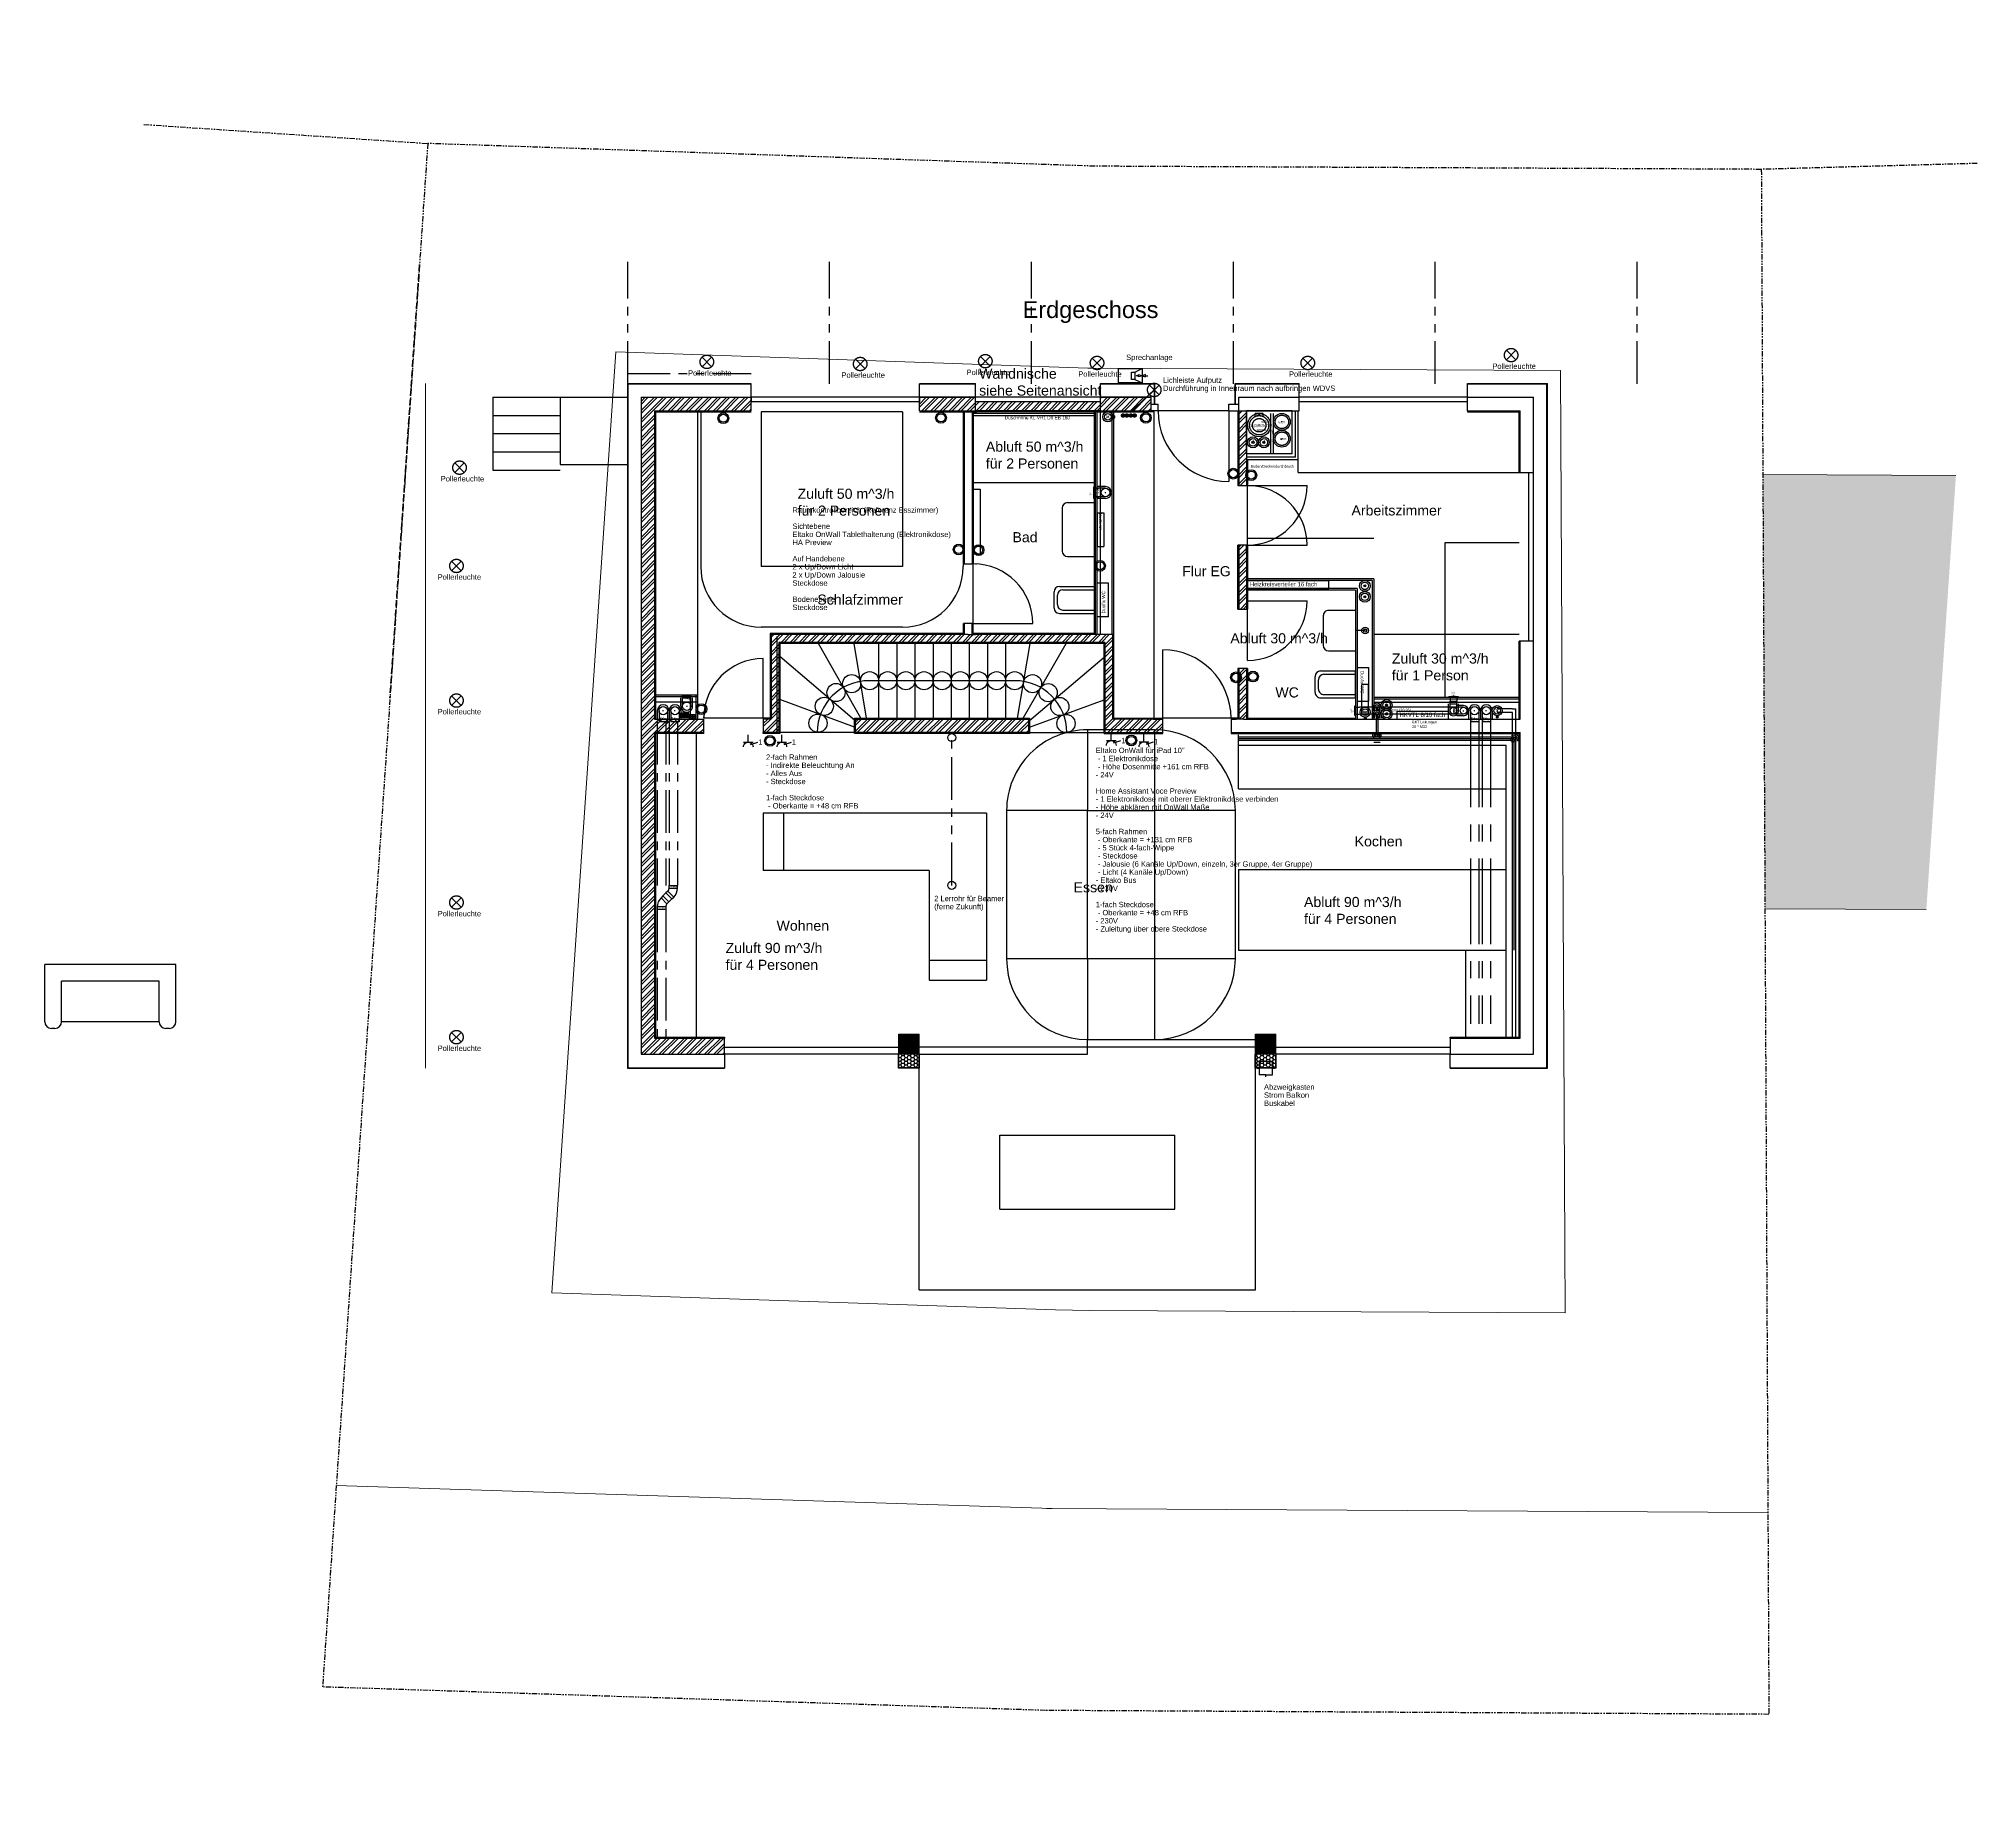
# Model space of a CAD drawing. Extents: x -4429 to 7335, y -4096 to 7109.
# Drawn here: x -921 to 1960, y -1122 to 1483 of the extents above; entities that cross this region are included whole.
import ezdxf

# ---------------------------------------------------------------- set-up
doc = ezdxf.new("R2010")
doc.units = 0
doc.header["$LTSCALE"] = 2
for name, pattern in [('_Grundgrenze_', [9, 4, -1, 1, -1, 1, -1]), ('CENTER', [50.8, 31.75, -6.35, 6.35, -6.35]), ('CENTERX2', [101.6, 63.5, -12.7, 12.7, -12.7]), ('PHANTOM', [63.5, 31.75, -6.35, 6.35, -6.35, 6.35, -6.35]), ('Verdeckt', [7.14375, 4.7625, -2.38125])]:
    doc.linetypes.add(name, pattern=pattern)
doc.layers.get('0').update_dxf_attribs({"lineweight": 25})
for name, color, linetype, lineweight, plot in [('A-DETL', 3, 'Continuous', 18, False), ('A-DETL-GENF', 92, 'Continuous', 9, False), ('Information ... Verkehrsweg', 2, 'Continuous', 25, False), ('TGA ... Montageraum', 2, 'Continuous', 25, False)]:
    doc.layers.add(name, color=color, linetype=linetype, lineweight=lineweight, plot=plot)
for name, color, linetype, lineweight in [('Hilfslinien', 7, 'Continuous', 25), ('Information', 7, 'Continuous', 25), ('Information ... Bauteil-Längen ... Innenwandlänge', 2, 'Continuous', 25), ('Information ... Dimensionen', 7, 'Continuous', 25), ('Information ... Fragen', 1, 'Continuous', 25), ('Konstruktionslinien', 4, 'Continuous', 25), ('Möbilierung ... Möbel ... Küche', 30, 'Continuous', 25), ('Rohbau ... Fassdendämmung', 6, 'Continuous', 25), ('Rohbau ... Holhwand ... Hohlwand-Dämmung', 6, 'Continuous', 25), ('TGA ... Dämmung', 6, 'Continuous', 25), ('TGA ... Elektroinstallation', 30, 'PHANTOM', 25), ('TGA ... Elektroinstallation ... Beschreibung', 30, 'Continuous', 25), ('TGA ... Elektroinstallation ... Geräte', 30, 'Continuous', 25), ('TGA ... Elektroinstallation ... Kabel', 30, 'Continuous', 25), ('TGA ... Frischwasser', 5, 'Continuous', 25), ('TGA ... Frischwasser ... Frischwasser kalt', 5, 'Continuous', 25), ('TGA ... Heizung', 7, 'Continuous', 25), ('TGA ... Heizung ... Betonkernaktivierung', 7, 'Continuous', 25), ('TGA ... KWL ... Abluft', 1, 'CENTERX2', 25), ('TGA ... Sanitärobjekte', 4, 'Continuous', 25)]:
    doc.layers.add(name, color=color, linetype=linetype, lineweight=lineweight)
for name, color, linetype, lineweight, true_color in [('Information ... Raumbezeichnung', 20, 'Continuous', 25, 0xff5500), ('Möbilierung ... Möbel', 16, 'Continuous', 25, 0x800000), ('Möbilierung ... Türen', 16, 'Continuous', 25, 0x800000), ('Rohbau ... Außenputz', 200, 'Continuous', 25, 0xaa00ff), ('Rohbau ... Beton', 96, 'Continuous', 25, 0x008000), ('Rohbau ... Durchbrüche', 6, 'Continuous', 25, 0xf12bff), ('Rohbau ... Fenster', 151, 'Continuous', 25, 0x41c3ff), ('Rohbau ... Holhwand', 136, 'Continuous', 25, 0x008080), ('Rohbau ... Innenputz', 216, 'Continuous', 25, 0x800080), ('Rohbau ... Mauerwerk', 12, 'Continuous', 25, 0xc40000), ('Rohbau ... Treppe', 56, 'Continuous', 25, 0x808000), ('TGA ... Abwasser', 206, 'Continuous', 25, 0x55007f), ('TGA ... KWL', 160, 'Continuous', 25, 0x0055ff), ('TGA ... KWL ... Zuluft', 160, 'CENTER', 25, 0x0055ff)]:
    doc.layers.add(name, color=color, linetype=linetype, lineweight=lineweight, true_color=true_color)
doc.styles.add('textstyle3', font='')
doc.styles.get('textstyle3').set_extended_font_data('Liberation Sans')

# ---------------------------------------------------------------- blocks, each defined once
blk = doc.blocks.new('WC-Schüssel')
for p, q in [((-60, -12), (-60, 12)), ((-55, -7), (-55, 7)), ((-52, 20), (0, 20)), ((-47, 15), (0, 15)), ((0, -20), (0, 20)), ((-52, -20), (0, -20)), ((-47, -15), (0, -15))]:
    blk.add_line(p, q)
for centre, start, end in [((-52, 12), 90, 180), ((-47, 7), 90, 180), ((-52, -12), 180, 270), ((-47, -7), 180, 270)]:
    blk.add_arc(centre, 8, start, end)
blk = doc.blocks.new('Waschbecken 60x48')
for p, q in [((40, 30), (0, 30)), ((0, -30), (0, 30)), ((48, -22), (48, 22)), ((0, -30), (40, -30))]:
    blk.add_line(p, q)
for centre, start, end in [((40, 22), 0, 90), ((40, -22), 270, 0)]:
    blk.add_arc(centre, 8, start, end)
blk = doc.blocks.new('Doppelbett')
at = {"layer": 'Information ... Verkehrsweg'}
for p, q in [((-195, 0), (-195, -230)), ((195, 0), (195, -230)), ((105, -320), (-105, -320))]:
    blk.add_line(p, q, dxfattribs=at)
for centre, start, end in [((-105, -230), 180, 270), ((105, -230), 270, 0)]:
    blk.add_arc(centre, 90, start, end, dxfattribs=at)
at = {"layer": 'Möbilierung ... Möbel'}
for p, q in [((-105, 0), (-105, -230)), ((105, 0), (-105, 0)), ((105, 0), (105, -230)), ((105, -230), (-105, -230))]:
    blk.add_line(p, q, dxfattribs=at)
blk = doc.blocks.new('Tisch')
at = {"layer": 'Information ... Verkehrsweg'}
for p, q in [((0, 220), (0, 340)), ((100, 340), (0, 340)), ((100, 220), (100, 340)), ((-120, 220), (0, 220)), ((-120, 220), (-120, 0)), ((100, 220), (220, 220)), ((220, 0), (220, 220)), ((-120, 0), (0, 0)), ((0, -120), (0, 0)), ((100, 0), (220, 0)), ((100, -120), (100, 0)), ((0, -120), (100, -120))]:
    blk.add_line(p, q, dxfattribs=at)
for centre, start, end in [((0, 220), 90, 180), ((100, 220), 0, 90), ((0, 0), 180, 270), ((100, 0), 270, 0)]:
    blk.add_arc(centre, 120, start, end, dxfattribs=at)
at = {"layer": 'Möbilierung ... Möbel'}
for p, q in [((0, 220), (100, 220)), ((0, 0), (0, 220)), ((100, 220), (100, 0)), ((100, 0), (0, 0))]:
    blk.add_line(p, q, dxfattribs=at)
blk = doc.blocks.new('Grundstücksgrenzen')
at = {"layer": 'A-DETL-GENF', "transparency": 33554687}
blk.add_hatch(color=1, dxfattribs=at).paths.add_polyline_path([(2059.7, 1299), (2299, 1314.2), (2299, 1960.4), (2012.7, 1942.3), (2016.2, 1893.7)], flags=0)
at = {"layer": 'A-DETL', "linetype": '_Grundgrenze_', "lineweight": 25}
for p, q in [((2299, 2425.2), (1979.6, 2394.6)), ((1979.6, 2394.6), (991.1, 2331.9)), ((1979.6, 2394.6), (2146.9, 105.6)), ((991.1, 2331.9), (0, 2298.2)), ((-422.7, 2297.7), (0, 2298.2)), ((0, 2298.2), (0, 0)), ((2146.9, 105.6), (1074.2, 38.3)), ((1074.2, 38.3), (0, 0))]:
    blk.add_line(p, q, dxfattribs=at)
at = {"layer": 'A-DETL', "linetype": 'Verdeckt', "lineweight": 35}
blk.add_line((0, 2118.2), (0, 1472.7), dxfattribs=at)
at = {"layer": 'A-DETL'}
for p, q in [((1702.1, 2076.4), (1010.1, 2032.5)), ((1702.1, 2076.4), (1804.1, 680)), ((1001.3, 2032), (300, 2008.2)), ((1001.3, 2032), (1010.1, 2032.5)), ((300, 2008.2), (300, 607.4)), ((1804.1, 680), (1098.7, 635.3)), ((1048.7, 632.8), (1098.7, 635.3)), ((1048.7, 632.8), (300, 607.4)), ((2125, 404.8), (1055.4, 337.7)), ((1063.5, 338.1), (0, 300.2))]:
    blk.add_line(p, q, dxfattribs=at)
at = {"layer": 'A-DETL', "lineweight": 5}
for p, q in [((2299, 1960.4), (2012.7, 1942.3)), ((2059.7, 1299), (2299, 1314.2))]:
    blk.add_line(p, q, dxfattribs=at)
blk = doc.blocks.new('Wendeltreppe final')
at = {"layer": 'Rohbau ... Treppe'}
for p, q in [((-12.1, 21.5), (-74.8, 132.5)), ((-3.5, 21.5), (-21.8, 132.5)), ((14.4, 132.5), (14.4, 21.5)), ((41.3, 132.5), (41.3, 21.5)), ((68.3, 132.5), (68.3, 21.5)), ((95.2, 132.5), (95.2, 21.5)), ((122.2, 132.5), (122.2, 21.5)), ((149.1, 132.5), (149.1, 21.5)), ((176.1, 132.5), (176.1, 21.5)), ((203, 132.5), (203, 21.5)), ((220.7, 21.5), (239.6, 132.5)), ((229.3, 21.5), (292.8, 132.5)), ((-21.5, 18.4), (-132.5, 113.1)), ((238.5, 18.1), (349.5, 111.8)), ((217, 77), (0, 77)), ((-21.5, 8), (-132.5, 49.3)), ((238.5, 7.9), (349.5, 48.4)), ((-21.5, 0), (-132.5, 0)), ((238.5, 0), (349.5, 0))]:
    blk.add_line(p, q, dxfattribs=at)
for centre in [(0.9, 77), (27.9, 77), (54.8, 77), (81.8, 77), (108.7, 77), (135.7, 77), (162.6, 77), (189.6, 77), (216.5, 77), (-48.9, 59.4), (-25.6, 72.6), (243, 72.5), (266.3, 59.2), (-66.4, 39), (283.6, 38.6), (-75.7, 13.9), (292.8, 13.4)]:
    blk.add_circle(centre, 13.5, dxfattribs=at)
for centre, start, end in [((0, 0), 90, 180), ((217, 0), 0, 90)]:
    blk.add_arc(centre, 77, start, end, dxfattribs=at)
blk = doc.blocks.new('Schmutzwasser DN100')
at = {"layer": 'Konstruktionslinien'}
for p, q in [((-0.5, 0), (0.5, 0)), ((0, -0.5), (0, 0.5))]:
    blk.add_line(p, q, dxfattribs=at)
at = {"layer": 'TGA ... Abwasser'}
blk.add_circle((0, 0), 5, dxfattribs=at)
at = {"layer": 'TGA ... Montageraum'}
for p, q in [((1.4, 10.3), (-1.4, 10.3)), ((-1.4, 8.5), (-1.4, 10.3)), ((1.4, 8.5), (-1.4, 8.5)), ((-0.5, 7.5), (-0.5, 8.5)), ((0.5, 8.5), (-0.5, 8.5)), ((0.5, 7.5), (-0.5, 7.5)), ((0.5, 7.5), (0.5, 8.5)), ((1.4, 8.5), (1.4, 10.3))]:
    blk.add_line(p, q, dxfattribs=at)
blk.add_circle((0, 0), 7.5, dxfattribs=at)
at = {"layer": 'TGA ... Abwasser', "insert": (-2.3, 2.4), "char_height": 5, "attachment_point": 1, "style": 'textstyle3'}
blk.add_mtext('\\H2;SW\\P100', dxfattribs=at)
blk = doc.blocks.new('KWL-Fortluft')
at = {"layer": 'Konstruktionslinien'}
for p, q in [((-0.5, 17.5), (0.5, 17.5)), ((0, 18), (0, 17))]:
    blk.add_line(p, q, dxfattribs=at)
at = {"layer": 'TGA ... KWL ... Abluft'}
for p, q in [((-0.8, 2.5), (-6, 4.3)), ((-6, 4.3), (-6, 0)), ((-6, 0), (6, 0)), ((-0.8, 2.5), (0.8, 2.5)), ((0.8, 2.5), (6, 4.3)), ((6, 4.3), (6, 0))]:
    blk.add_line(p, q, dxfattribs=at)
for radius in [14.3, 10]:
    blk.add_circle((0, 17.5), radius, dxfattribs=at)
at = {"layer": 'TGA ... Montageraum'}
blk.add_circle((0, 17.5), 17.3, dxfattribs=at)
at = {"layer": 'TGA ... KWL ... Abluft', "insert": (-14, 27), "char_height": 7.5, "attachment_point": 1, "style": 'textstyle3'}
blk.add_mtext('\\H4;Fortluft\\PDN200/286\\PEPP', dxfattribs=at)
blk = doc.blocks.new('Duofix WC Element')
at = {"layer": 'TGA ... Sanitärobjekte'}
for p, q in [((-25, 17), (25, 17)), ((-25, 0), (-25, 17)), ((-25, 0), (25, 0)), ((25, 0), (25, 17))]:
    blk.add_line(p, q, dxfattribs=at)
at = {"layer": 'TGA ... Sanitärobjekte', "insert": (-20, 10), "char_height": 7.5, "attachment_point": 1, "style": 'textstyle3'}
blk.add_mtext('\\H5;Duofix WC', dxfattribs=at)
blk = doc.blocks.new('Tür-88.5')
at = {"layer": 'Möbilierung ... Türen'}
for p, q in [((10, 0), (98.5, 0)), ((10, 0), (10, -88.5)), ((98.5, 0), (98.5, -88.5))]:
    blk.add_line(p, q, dxfattribs=at)
for centre, start, end in [((10, 0), 270, 0), ((98.5, 0), 180, 270)]:
    blk.add_arc(centre, 88.5, start, end, dxfattribs=at)
at = {"layer": 'Rohbau ... Innenputz'}
for p, q in [((0, 14.5), (10, 14.5)), ((0, 0), (10, 0)), ((10, 13), (10, 14.5)), ((10, 0), (10, 1.5)), ((108.5, 14.5), (98.5, 14.5)), ((98.5, 14.5), (98.5, 13)), ((98.5, 1.5), (98.5, 0)), ((108.5, 0), (98.5, 0))]:
    blk.add_line(p, q, dxfattribs=at)
at = {"layer": 'Rohbau ... Mauerwerk'}
for p, q in [((0, 13), (10, 13)), ((0, 1.5), (10, 1.5)), ((10, 1.5), (10, 13)), ((98.5, 13), (98.5, 1.5)), ((108.5, 13), (98.5, 13)), ((108.5, 1.5), (98.5, 1.5))]:
    blk.add_line(p, q, dxfattribs=at)
blk = doc.blocks.new('Duofix Waschtisch Element')
at = {"layer": 'TGA ... Sanitärobjekte'}
for p, q in [((-25, 10), (25, 10)), ((-25, 0), (-25, 10)), ((-25, 0), (25, 0)), ((25, 0), (25, 10))]:
    blk.add_line(p, q, dxfattribs=at)
at = {"layer": 'TGA ... Sanitärobjekte', "insert": (-24, 7), "char_height": 7.5, "attachment_point": 1, "style": 'textstyle3'}
blk.add_mtext('\\H4;Duofix WT', dxfattribs=at)
blk = doc.blocks.new('Waschbecken 80x48')
for p, q in [((-48, 72), (-48, 8)), ((-40, 80), (0, 80)), ((0, 0), (0, 80)), ((-40, 0), (0, 0))]:
    blk.add_line(p, q)
for centre, start, end in [((-40, 72), 90, 180), ((-40, 8), 180, 270)]:
    blk.add_arc(centre, 8, start, end)
blk = doc.blocks.new('Heizung - Verteiler 16 fach')
at = {"layer": 'TGA ... Heizung'}
for p, q in [((0, 12), (121, 12)), ((0, 0), (0, 12)), ((0, 0), (121, 0)), ((121, 0), (121, 12))]:
    blk.add_line(p, q, dxfattribs=at)
at = {"layer": 'TGA ... Heizung', "insert": (3.2, 9.6), "char_height": 12, "attachment_point": 1, "style": 'textstyle3'}
blk.add_mtext('\\H6.4;Heizkreisverteiler 16 fach', dxfattribs=at)
blk = doc.blocks.new('KWL-Tellerventil 100')
at = {"layer": 'TGA ... KWL'}
for p, q in [((-1, 0), (-1, 14)), ((-1, 14), (0, 14)), ((-1, 0), (0, 0)), ((0, 14), (0, 12)), ((0, 12), (6, 12)), ((0, 2), (0, 12)), ((0, 2), (6, 2)), ((0, 0), (0, 2))]:
    blk.add_line(p, q, dxfattribs=at)
blk.add_arc((8.7, 7), 10, 150, 210, dxfattribs=at)
at = {"layer": 'TGA ... KWL', "insert": (-8.4, 8.8), "char_height": 1, "attachment_point": 1, "style": 'textstyle3'}
blk.add_mtext('KWL\\PDurchlass\\PDN100', dxfattribs=at)
blk = doc.blocks.new('KWL-Bogen-90-125-Projektion')
at = {"layer": 'Konstruktionslinien'}
for p, q in [((16, 6.25), (17, 6.25)), ((16.5, 5.75), (16.5, 6.75))]:
    blk.add_line(p, q, dxfattribs=at)
at = {"layer": 'TGA ... KWL'}
for p, q in [((0, 0), (0, 12.5)), ((4, 12.5), (0, 12.5)), ((4, 0), (0, 0)), ((4, 0), (4, 12.5)), ((16.5, 12.5), (4, 12.5)), ((16.5, 0), (4, 0))]:
    blk.add_line(p, q, dxfattribs=at)
blk.add_circle((16.5, 6.25), 6.25, dxfattribs=at)
at = {"layer": 'TGA ... Montageraum'}
for p, q in [((16.5, 15), (4, 15)), ((16.5, -2.5), (4, -2.5))]:
    blk.add_line(p, q, dxfattribs=at)
blk.add_arc((16.5, 6.25), 8.75, 270, 90, dxfattribs=at)
at = {"layer": 'TGA ... KWL', "insert": (2, 11), "char_height": 2, "attachment_point": 1, "style": 'textstyle3'}
blk.add_mtext('KWL\\P125\\P90%%d', dxfattribs=at)
blk = doc.blocks.new('EL-Kabelleiter-3-fach')
at = {"layer": 'TGA ... Elektroinstallation'}
for p, q in [((0, 2), (0, 9)), ((2, 9), (0, 9)), ((2, 2), (0, 2)), ((0, 0), (2, 0)), ((1, 7.25), (1, 9)), ((2, 2), (2, 9))]:
    blk.add_line(p, q, dxfattribs=at)
for centre in [(1, 6.5), (1, 5), (1, 3.5)]:
    blk.add_circle(centre, 0.75, dxfattribs=at)
blk = doc.blocks.new('Frischwasser-Bogen 90 Projektion')
at = {"layer": 'Konstruktionslinien'}
for p in [(0, 6.2), (4.9, 6.2)]:
    blk.add_line(p, (2.3, 6.2), dxfattribs=at)
at = {"layer": 'TGA ... Dämmung'}
for p, q in [((0, 10), (4.9, 10)), ((0, 2.5), (4.9, 2.5))]:
    blk.add_line(p, q, dxfattribs=at)
blk.add_arc((4.9, 6.2), 3.75, 270, 90, dxfattribs=at)
at = {"layer": 'TGA ... Frischwasser'}
for p, q in [((0, 5), (0, 7.5)), ((2.3, 7.5), (0, 7.5)), ((2.3, 5), (0, 5)), ((2.3, 7.5), (4.9, 7.5)), ((2.3, 5), (2.3, 7.5)), ((2.3, 5), (4.9, 5))]:
    blk.add_line(p, q, dxfattribs=at)
blk.add_circle((4.9, 6.2), 1.25, dxfattribs=at)
at = {"layer": 'TGA ... Montageraum'}
for p, q in [((0, 12.5), (4.9, 12.5)), ((0, 0), (4.9, 0))]:
    blk.add_line(p, q, dxfattribs=at)
blk.add_arc((4.9, 6.2), 6.25, 270, 90, dxfattribs=at)
at = {"layer": 'TGA ... Frischwasser', "insert": (6.5, 6.9), "char_height": 2, "attachment_point": 1, "style": 'textstyle3'}
blk.add_mtext('\\H0.6;FW\\P90%%d', dxfattribs=at)
blk = doc.blocks.new('KWL-Bogen-90-100-Projektion')
at = {"layer": 'Konstruktionslinien'}
for p, q in [((13.5, 5), (14.5, 5)), ((14, 4.5), (14, 5.5))]:
    blk.add_line(p, q, dxfattribs=at)
at = {"layer": 'TGA ... KWL'}
for p, q in [((0, 0), (0, 10)), ((4, 10), (0, 10)), ((4, 0), (0, 0)), ((4, 0), (4, 10)), ((14, 10), (4, 10)), ((14, 0), (4, 0))]:
    blk.add_line(p, q, dxfattribs=at)
blk.add_circle((14, 5), 5, dxfattribs=at)
at = {"layer": 'TGA ... Montageraum'}
for p, q in [((14, 12.5), (4, 12.5)), ((14, -2.5), (4, -2.5))]:
    blk.add_line(p, q, dxfattribs=at)
blk.add_arc((14, 5), 7.5, 270, 90, dxfattribs=at)
at = {"layer": 'TGA ... KWL', "insert": (1, 7), "char_height": 1, "attachment_point": 1, "style": 'textstyle3'}
blk.add_mtext('KWL\\P100\\P90%%d', dxfattribs=at)
blk = doc.blocks.new('Frischwasser-T-Stück')
at = {"layer": 'TGA ... Dämmung'}
for p, q in [((-2.6, 9.4), (-2.6, 0)), ((2.4, 8.5), (6.1, 8.5)), ((2.4, 1), (6.1, 1)), ((4.8, 0), (4.8, 3.5)), ((4.8, 6), (4.8, 9.4))]:
    blk.add_line(p, q, dxfattribs=at)
at = {"layer": 'TGA ... Frischwasser'}
for p, q in [((-0.1, 9.4), (2.4, 9.4)), ((-0.1, 9.4), (-0.1, 0)), ((-0.1, 0), (2.4, 0)), ((2.4, 6), (2.4, 9.4)), ((2.4, 6), (6.1, 6)), ((2.4, 0), (2.4, 3.5)), ((2.4, 3.5), (6.1, 3.5)), ((6.1, 3.5), (6.1, 6))]:
    blk.add_line(p, q, dxfattribs=at)
at = {"layer": 'TGA ... Montageraum'}
for p, q in [((-5.2, 9.4), (-5.2, 0)), ((2.4, 11), (6.1, 11)), ((7.3, 0), (7.3, 3.5)), ((7.3, 6), (7.3, 9.4)), ((2.4, -1.5), (6.1, -1.5))]:
    blk.add_line(p, q, dxfattribs=at)
blk = doc.blocks.new('Frischwasser-Bogen 90')
at = {"layer": 'TGA ... Dämmung'}
for p, q in [((-2.5, 0), (-2.5, 2.5)), ((3.7, 8.8), (6.2, 8.8)), ((3.7, 1.3), (6.2, 1.3)), ((5, 0), (5, 2.5))]:
    blk.add_line(p, q, dxfattribs=at)
blk.add_arc((3.8, 2.5), 6.29, 90.7558, 180.7558, dxfattribs=at)
at = {"layer": 'TGA ... Frischwasser'}
for p, q in [((0, 0), (0, 2.5)), ((0, 2.5), (2.5, 2.5)), ((0, 0), (2.5, 0)), ((2.5, 0), (2.5, 2.5)), ((3.7, 6.3), (6.2, 6.3)), ((3.7, 3.8), (3.7, 6.3)), ((3.7, 3.8), (6.2, 3.8)), ((6.2, 6.3), (6.2, 3.8))]:
    blk.add_line(p, q, dxfattribs=at)
for radius, start, end in [(3.79, 90.7558, 180.7558), (1.3, 91.9981, 181.9981)]:
    blk.add_arc((3.8, 2.5), radius, start, end, dxfattribs=at)
at = {"layer": 'TGA ... Montageraum'}
for p, q in [((-5, 0), (-5, 2.5)), ((3.7, 11.3), (6.2, 11.3)), ((7.5, 0), (7.5, 2.5)), ((3.7, -1.2), (6.2, -1.2))]:
    blk.add_line(p, q, dxfattribs=at)
blk.add_arc((3.8, 2.5), 8.79, 90.7558, 180.7558, dxfattribs=at)
blk = doc.blocks.new('KWL-Bogen-45-125')
at = {"layer": 'TGA ... KWL'}
for p, q in [((12.5, 4), (0, 4)), ((0, 4), (0, 0)), ((12.5, 0), (0, 0)), ((8.3, 20.1), (5.5, 17.3)), ((14.3, 8.4), (5.5, 17.3)), ((17.2, 11.2), (8.3, 20.1)), ((12.5, 4), (12.5, 0)), ((14.3, 8.4), (17.2, 11.2))]:
    blk.add_line(p, q, dxfattribs=at)
for radius in [18.8, 6.25]:
    blk.add_arc((18.8, 4), radius, 135, 180, dxfattribs=at)
at = {"layer": 'TGA ... KWL', "insert": (1.7, 3), "char_height": 2, "attachment_point": 1, "style": 'textstyle3'}
blk.add_mtext('DN125', dxfattribs=at)
blk = doc.blocks.new('KWL-Tellerventil 125')
at = {"layer": 'TGA ... KWL'}
for p, q in [((-1, 0), (-1, 17.5)), ((-1, 17.5), (0, 17.5)), ((-1, 0), (0, 0)), ((0, 17.5), (0, 15)), ((0, 15), (6, 15)), ((0, 2.5), (0, 15)), ((0, 2.5), (6, 2.5)), ((0, 0), (0, 2.5))]:
    blk.add_line(p, q, dxfattribs=at)
blk.add_ellipse((8.7, 8.8), major_axis=(0, 12.5), ratio=0.8, start_param=1.047198, end_param=2.094395, dxfattribs=at)
at = {"layer": 'TGA ... KWL', "insert": (-8.4, 8.8), "char_height": 1, "attachment_point": 1, "style": 'textstyle3'}
blk.add_mtext('KWL\\PDurchlass\\PDN100', dxfattribs=at)
blk = doc.blocks.new('Heizung - Verteiler 10 fach')
at = {"layer": 'TGA ... Heizung'}
for p, q in [((0, 12), (76, 12)), ((0, 0), (0, 12)), ((0, 0), (76, 0)), ((76, 0), (76, 12))]:
    blk.add_line(p, q, dxfattribs=at)
at = {"layer": 'TGA ... Heizung', "insert": (3.2, 9.6), "char_height": 12, "attachment_point": 1, "style": 'textstyle3'}
blk.add_mtext('\\H6.4;HKVTL 8/10 fach', dxfattribs=at)
blk = doc.blocks.new('Heizung - Rücklauf')
at = {"layer": 'Konstruktionslinien'}
for p, q in [((-0.5, 0), (0.5, 0)), ((0, -0.5), (0, 0.5))]:
    blk.add_line(p, q, dxfattribs=at)
at = {"layer": 'TGA ... Dämmung'}
blk.add_circle((0, 0), 5.6, dxfattribs=at)
at = {"layer": 'TGA ... Heizung'}
blk.add_circle((0, 0), 1.6, dxfattribs=at)
at = {"layer": 'TGA ... Montageraum'}
blk.add_circle((0, 0), 8.1, dxfattribs=at)
at = {"layer": 'TGA ... Heizung', "insert": (-0.4, 3.2), "char_height": 2, "attachment_point": 1, "style": 'textstyle3'}
blk.add_mtext('\\H1.067;RL', dxfattribs=at)
blk = doc.blocks.new('Heizung - Vorlauf')
at = {"layer": 'Konstruktionslinien'}
for p, q in [((-0.5, 0), (0.5, 0)), ((0, -0.5), (0, 0.5))]:
    blk.add_line(p, q, dxfattribs=at)
at = {"layer": 'TGA ... Dämmung'}
blk.add_circle((0, 0), 5.6, dxfattribs=at)
at = {"layer": 'TGA ... Heizung'}
blk.add_circle((0, 0), 1.6, dxfattribs=at)
at = {"layer": 'TGA ... Montageraum'}
blk.add_circle((0, 0), 8.1, dxfattribs=at)
at = {"layer": 'TGA ... Heizung', "insert": (-0.4, 3.2), "char_height": 2, "attachment_point": 1, "style": 'textstyle3'}
blk.add_mtext('\\H1.06667;VL', dxfattribs=at)
blk = doc.blocks.new('KWL-Abluft 200')
at = {"layer": 'Konstruktionslinien'}
for p, q in [((-0.5, 0), (0.5, 0)), ((0, 0.5), (0, -0.5))]:
    blk.add_line(p, q, dxfattribs=at)
at = {"layer": 'TGA ... KWL ... Abluft'}
blk.add_circle((0, 0), 10, dxfattribs=at)
at = {"layer": 'TGA ... Montageraum'}
blk.add_circle((0, 0), 12.5, dxfattribs=at)
at = {"layer": 'TGA ... KWL ... Abluft', "insert": (-4.7, 2), "char_height": 5, "attachment_point": 1, "style": 'textstyle3'}
blk.add_mtext('\\H3;A200', dxfattribs=at)
blk = doc.blocks.new('KWL-Zuluft-200')
at = {"layer": 'Konstruktionslinien'}
for p, q in [((-0.5, 0), (0.5, 0)), ((0, -0.5), (0, 0.5))]:
    blk.add_line(p, q, dxfattribs=at)
at = {"layer": 'TGA ... KWL ... Zuluft'}
blk.add_circle((0, 0), 10, dxfattribs=at)
at = {"layer": 'TGA ... Montageraum'}
blk.add_circle((0, 0), 12.5, dxfattribs=at)
at = {"layer": 'TGA ... KWL ... Zuluft', "insert": (-3, 1), "char_height": 5, "attachment_point": 1, "style": 'textstyle3'}
blk.add_mtext('\\H3;Z200', dxfattribs=at)
blk = doc.blocks.new('Schmutzwasser DN50')
at = {"layer": 'TGA ... Abwasser'}
blk.add_circle((0, 0), 2.5, dxfattribs=at)
at = {"layer": 'TGA ... Montageraum'}
blk.add_circle((0, 0), 5, dxfattribs=at)
at = {"layer": 'TGA ... Abwasser', "insert": (-1.5, 1.9), "char_height": 5, "attachment_point": 1, "style": 'textstyle3'}
blk.add_mtext('\\H1.5;SW\\P50', dxfattribs=at)
blk = doc.blocks.new('Sofa 3er')
at = {"layer": 'Möbilierung ... Möbel'}
for p, q in [((10, 95), (15, 95)), ((180, 95), (185, 95)), ((0, 85), (0, 0)), ((25, 85), (25, 25)), ((25, 85), (170, 85)), ((170, 85), (170, 25)), ((195, 85), (195, 0)), ((0, 0), (195, 0)), ((25, 25), (170, 25))]:
    blk.add_line(p, q, dxfattribs=at)
for centre, start, end in [((10, 85), 90, 180), ((15, 85), 0, 90), ((180, 85), 90, 180), ((185, 85), 0, 90)]:
    blk.add_arc(centre, 10, start, end, dxfattribs=at)
blk = doc.blocks.new('EL-Taster')
at = {"layer": 'TGA ... Elektroinstallation ... Geräte'}
for radius in [8, 6]:
    blk.add_circle((0, 0), radius, dxfattribs=at)
blk = doc.blocks.new('EL-Steckdose-1fach')
at = {"layer": 'TGA ... Elektroinstallation ... Geräte', "flags": 128}
blk.add_lwpolyline([(3.5, -21.4, -1.015053), (17.7, -21.4)], format="xyb", dxfattribs=at)
for points in [[(3.5, -14.2), (17.7, -14.2)], [(10.6, -14.2), (10.6, -3.5)], [(14.2, -17.7), (24.8, -14.2)]]:
    blk.add_lwpolyline(points, dxfattribs=at)
at = {"layer": 'TGA ... Elektroinstallation ... Geräte', "insert": (25.5, -10.1), "char_height": 8, "attachment_point": 1, "line_spacing_factor": 0.903614, "style": 'textstyle3'}
blk.add_mtext('1', dxfattribs=at)
blk = doc.blocks.new('EL-Licht')
at = {"layer": 'TGA ... Elektroinstallation'}
for p, q in [((7.1, -7.1), (-7.1, 7.1)), ((-7.1, -7.1), (7.1, 7.1))]:
    blk.add_line(p, q, dxfattribs=at)
blk.add_circle((0, 0), 10, dxfattribs=at)
blk = doc.blocks.new('EL-Sprechanlage')
at = {"layer": 'TGA ... Elektroinstallation ... Geräte'}
for p, q in [((0, 21.3), (35.2, 21.3)), ((0, 0), (0, 21.3)), ((35.2, 0), (0, 0)), ((19.4, 15.9), (24.6, 15.9)), ((19.4, 5.3), (19.4, 15.9)), ((24.6, 5.3), (19.4, 5.3)), ((24.6, 15.9), (24.6, 5.3)), ((35.2, 21.3), (35.2, 0))]:
    blk.add_line(p, q, dxfattribs=at)
at = {"layer": 'TGA ... Elektroinstallation ... Geräte', "flags": 128}
for points in [[(24.6, 15.9), (35.2, 21.3)], [(24.6, 5.3), (35.2, 0)], [(29.9, 10.6), (26.4, 10.6)], [(29.9, 12.4), (35.2, 10.6), (29.9, 8.9), (29.9, 12.4)], [(40.5, 12.4), (35.2, 10.6), (40.5, 8.9), (40.5, 12.4)], [(40.5, 10.6), (44, 10.6)]]:
    blk.add_lwpolyline(points, dxfattribs=at)
blk = doc.blocks.new('EL-Abzweigdose')
at = {"layer": 'TGA ... Elektroinstallation ... Geräte'}
for p, q in [((-13, 0), (-10, 0)), ((0, 10), (-10, 10)), ((-10, 10), (-10, -10)), ((0, 10), (10, 10)), ((10, -10), (10, 10)), ((10, 0), (13, 0)), ((0, -10), (-10, -10)), ((0, -10), (10, -10)), ((0, -13), (0, -10))]:
    blk.add_line(p, q, dxfattribs=at)
blk = doc.blocks.new('EL-Licht-Poller')
at = {"layer": 'TGA ... Elektroinstallation ... Geräte'}
blk.add_blockref('EL-Licht', (0, 0), dxfattribs=at)
at = {"layer": 'TGA ... Elektroinstallation ... Beschreibung', "insert": (-27.9, -12.5), "char_height": 8, "attachment_point": 1, "line_spacing_factor": 0.903614, "style": 'textstyle3'}
blk.add_mtext('Pollerleuchte', dxfattribs=at)

msp = doc.modelspace()

# ---------------------------------------------------------------- hatches: boundary and pattern name
at = {"layer": 'Rohbau ... Beton', "transparency": 33554687}
for points in [[(387.5, -25.5), (387.5, 4.5), (357.5, 4.5), (357.5, -25.5)], [(917.5, -25.5), (917.5, 4.5), (887.5, 4.5), (887.5, -25.5)]]:
    msp.add_hatch(color=256, dxfattribs=at).paths.add_polyline_path(points, flags=0)
at = {"layer": 'Rohbau ... Fassdendämmung', "transparency": 33554687}
h = msp.add_hatch(dxfattribs=at)
h.set_pattern_fill('HONEY', color=256, style=0, pattern_type=0)
h.paths.add_polyline_path([(387.5, -45.5), (387.5, -25.5), (357.5, -25.5), (357.5, -45.5)], flags=0)
h = msp.add_hatch(dxfattribs=at)
h.set_pattern_fill('HONEY', color=256, style=0, pattern_type=0)
h.paths.add_polyline_path([(917.5, -25.5), (887.5, -25.5), (887.5, -45.5), (917.5, -45.5)], flags=0)
at = {"layer": 'Rohbau ... Mauerwerk', "transparency": 33554687}
h = msp.add_hatch(dxfattribs=at)
h.set_pattern_fill('ANSI32', color=256, style=0, pattern_type=0)
h.paths.add_polyline_path([(-25.5, -25.5), (98.5, -25.5), (98.5, -1.5), (-5.5, -1.5), (-5.5, 452.5), (67.5, 452.5), (67.5, 472.5), (-5.5, 472.5), (-5.5, 930.5), (138, 930.5), (138, 950.5), (-25.5, 950.5)], flags=0)
h = msp.add_hatch(dxfattribs=at)
h.set_pattern_fill('ANSI32', color=256, style=0, pattern_type=0)
h.paths.add_polyline_path([(388, 930.5), (388, 950.5), (471.5, 950.5), (471.5, 930.5), (460, 930.5)], flags=0)
h = msp.add_hatch(dxfattribs=at)
h.set_pattern_fill('ANSI32', color=256, style=0, pattern_type=0)
h.paths.add_polyline_path([(657, 930.5), (471.5, 930.5), (471.5, 943.6), (657, 943.6)], flags=0)
h = msp.add_hatch(dxfattribs=at)
h.set_pattern_fill('ANSI32', color=256, style=0, pattern_type=0)
h.paths.add_polyline_path([(657, 930.5), (657, 950.5), (732.5, 950.5), (732.5, 930.5)], flags=0)
h = msp.add_hatch(dxfattribs=at)
h.set_pattern_fill('ANSI32', color=256, style=0, pattern_type=0)
h.paths.add_polyline_path([(874, 930.5), (862.5, 930.5), (862.5, 819.5), (874, 819.5)], flags=0)
h = msp.add_hatch(dxfattribs=at)
h.set_pattern_fill('ANSI32', color=256, style=0, pattern_type=0)
h.paths.add_polyline_path([(862.5, 636), (874, 636), (874, 731), (862.5, 731)], flags=0)
h = msp.add_hatch(dxfattribs=at)
h.set_pattern_fill('ANSI32', color=256, style=0, pattern_type=0)
h.paths.add_polyline_path([(749.5, 452.5), (749.5, 472.5), (735.5, 472.5), (675.5, 472.5), (675.5, 598), (471.5, 598), (460, 598), (167.5, 598), (167.5, 472.5), (156, 472.5), (156, 452.5), (179, 452.5), (179, 586.5), (664, 586.5), (664, 452.5), (675.5, 452.5)], flags=0)
h = msp.add_hatch(dxfattribs=at)
h.set_pattern_fill('ANSI32', color=256, style=0, pattern_type=0)
h.paths.add_polyline_path([(874, 547.5), (862.5, 547.5), (862.5, 472.5), (874, 472.5)], flags=0)
h = msp.add_hatch(dxfattribs=at)
h.set_pattern_fill('ANSI32', color=256, style=0, pattern_type=0)
h.paths.add_polyline_path([(550, 472.5), (550, 452.5), (293, 452.5), (293, 472.5)], flags=0)

# ---------------------------------------------------------------- linework, layer by layer
at = {"layer": 'A-DETL'}
msp.add_line((-346, 971), (-346, -46), dxfattribs=at)
at = {"layer": 'Information ... Bauteil-Längen ... Innenwandlänge'}
msp.add_line((176.2, 595), (176.2, 450.5), dxfattribs=at)
at = {"layer": 'Information ... Dimensionen'}
msp.add_line((-4, 497.5), (-4, 807.5), dxfattribs=at)
at = {"layer": 'Möbilierung ... Möbel'}
for p, q in [((58, 929), (58, 508)), ((737, 929), (728.5, 929)), ((737, 474), (737, 929)), ((950.8, 839), (950.8, 857.5)), ((950.8, 839), (1279, 839)), ((468, 814), (478, 814)), ((478, 814), (478, 718)), ((1063, 741), (875.5, 741)), ((1169, 505), (1169, 735)), ((1169, 735), (1279, 735)), ((468, 718), (478, 718)), ((56, 451), (56, 0)), ((487.5, 332.5), (156, 332.5)), ((156, 332.5), (156, 247.5)), ((186, 332.5), (186, 247.5)), ((487.5, 332.5), (487.5, 84.5)), ((402.5, 247.5), (156, 247.5)), ((402.5, 247.5), (402.5, 84.5)), ((1200, 0), (1200, 129)), ((402.5, 114.5), (487.5, 114.5)), ((402.5, 84.5), (487.5, 84.5)), ((507.5, -255.5), (507.5, -145.5)), ((507.5, -145.5), (767.5, -145.5)), ((767.5, -255.5), (767.5, -145.5)), ((507.5, -255.5), (767.5, -255.5))]:
    msp.add_line(p, q, dxfattribs=at)
at = {"layer": 'Möbilierung ... Möbel ... Küche'}
for p, q in [((862, 369), (862, 434)), ((862, 369), (1260, 369)), ((862, 249), (1260, 249)), ((862, 249), (862, 129)), ((862, 129), (1260, 129))]:
    msp.add_line(p, q, dxfattribs=at)
at = {"layer": 'Möbilierung ... Türen'}
for p, q in [((732.5, 940.5), (742.5, 940.5)), ((742.5, 930.5), (732.5, 930.5)), ((742.5, 930.5), (742.5, 940.5)), ((847.5, 930.5), (742.5, 930.5)), ((847.5, 930.5), (847.5, 940.5)), ((847.5, 940.5), (862.5, 940.5)), ((847.5, 930.5), (862.5, 930.5)), ((847.5, 930.5), (847.5, 825.5)), ((468, 614.5), (468, 703)), ((875.5, 559.7), (875.5, 648.2)), ((875.5, 648.2), (964, 648.2)), ((468, 614.5), (556.5, 614.5)), ((156, 474), (156, 562.5)), ((749.5, 474), (749.5, 575.5)), ((156, 474), (67.5, 474)), ((851, 474), (749.5, 474))]:
    msp.add_line(p, q, dxfattribs=at)
for centre, radius, start, end in [((847.5, 930.5), 105, 180, 270), ((468, 614.5), 88.5, 0, 90), ((875.5, 648.2), 88.5, 270, 0), ((156, 474), 88.5, 90, 180), ((749.5, 474), 101.5, 0, 90)]:
    msp.add_arc(centre, radius, start, end, dxfattribs=at)
at = {"layer": 'Rohbau ... Außenputz'}
for p, q in [((-46, 971), (138, 971)), ((-46, 971), (-46, -46)), ((388, 971), (471.5, 971)), ((471.5, 970.5), (471.5, 971)), ((657, 971), (738, 971)), ((657, 970.5), (657, 971)), ((738, 940.5), (738, 971)), ((857, 971), (952.2, 971)), ((857, 940.5), (857, 971)), ((952.2, 970.5), (952.2, 971)), ((1202.2, 971), (1321, 971)), ((1202.2, 970.5), (1202.2, 971)), ((1321, -46), (1321, 971)), ((357, -46), (357, -25.5)), ((388, -46), (388, -25.5)), ((887, -46), (887, -25.5)), ((918, -46), (918, -25.5)), ((-46, -46), (98.5, -46)), ((98.5, -45.5), (98.5, -46)), ((388, -46), (357, -46)), ((918, -46), (887, -46)), ((1176.5, -46), (1176.5, -45.5)), ((1176.5, -46), (1321, -46))]:
    msp.add_line(p, q, dxfattribs=at)
at = {"layer": 'Rohbau ... Beton'}
for p, q in [((-146, 950.5), (-146, 850.5)), ((-146, 950.5), (-46, 950.5)), ((-146, 850.5), (-46, 850.5)), ((357.5, 4.5), (387.5, 4.5)), ((357.5, -25.5), (357.5, 4.5)), ((387.5, -25.5), (387.5, 4.5)), ((887.5, 4.5), (917.5, 4.5)), ((887.5, -25.5), (887.5, 4.5)), ((917.5, -25.5), (917.5, 4.5)), ((387.5, -25.5), (357.5, -25.5)), ((387.5, -375.5), (387.5, -25.5)), ((917.5, -25.5), (887.5, -25.5)), ((887.5, -375.5), (887.5, -46)), ((387.5, -375.5), (887.5, -375.5))]:
    msp.add_line(p, q, dxfattribs=at)
at = {"layer": 'Rohbau ... Durchbrüche'}
for p, q in [((874, 866.5), (874, 930.5)), ((942, 930.5), (874, 930.5)), ((942, 866.5), (942, 930.5)), ((941.7, 866.5), (875.5, 866.5))]:
    msp.add_line(p, q, dxfattribs=at)
at = {"layer": 'Rohbau ... Fassdendämmung'}
for p, q in [((-45.5, 970.5), (-45.5, -45.5)), ((-45.5, 970.5), (138, 970.5)), ((138, 950.5), (138, 970.5)), ((388, 970.5), (471.5, 970.5)), ((388, 950.5), (388, 970.5)), ((471.5, 950.5), (471.5, 970.5)), ((657, 970.5), (737.5, 970.5)), ((657, 950.5), (657, 970.5)), ((733.5, 970.5), (733.5, 970.5)), ((737.5, 940.5), (737.5, 970.5)), ((857, 950.5), (857, 970.5)), ((857.5, 970.5), (952.2, 970.5)), ((857.5, 940.5), (857.5, 970.5)), ((952.2, 950.5), (952.2, 970.5)), ((1202.2, 970.5), (1320.5, 970.5)), ((1202.2, 950.5), (1202.2, 970.5)), ((1320.5, -45.5), (1320.5, 970.5)), ((-25.5, 950.5), (138, 950.5)), ((-25.5, 950.5), (-25.5, -25.5)), ((471.5, 950.5), (388, 950.5)), ((732.5, 950.5), (657, 950.5)), ((1300.5, 838.2), (1300.5, 950.5)), ((1300.5, -25.5), (1300.5, 838.2)), ((-25.5, -25.5), (98.5, -25.5)), ((98.5, -25.5), (98.5, -45.5)), ((357.5, -45.5), (357.5, -25.5)), ((387.5, -25.5), (357.5, -25.5)), ((387.5, -45.5), (387.5, -25.5)), ((887.5, -45.5), (887.5, -25.5)), ((917.5, -25.5), (887.5, -25.5)), ((917.5, -45.5), (917.5, -25.5)), ((1176.5, -45.5), (1176.5, -25.5)), ((1176.5, -25.5), (1300.5, -25.5)), ((-45.5, -45.5), (98.5, -45.5)), ((387.5, -45.5), (357.5, -45.5)), ((917.5, -45.5), (887.5, -45.5)), ((1176.5, -45.5), (1320.5, -45.5))]:
    msp.add_line(p, q, dxfattribs=at)
at = {"layer": 'Rohbau ... Fenster'}
for p, q in [((138, 950.5), (138, 943.6)), ((388, 950.5), (138, 950.5)), ((388, 943.6), (138, 943.6)), ((388, 950.5), (388, 943.6)), ((657, 950.5), (471.5, 950.5)), ((657, 943.6), (471.5, 943.6)), ((1202.2, 950.5), (952.2, 950.5)), ((1202.2, 943.6), (952.2, 943.6)), ((1293.6, 588.2), (1293.6, 838.2)), ((1300.5, 588.2), (1300.5, 838.2)), ((357.5, -15.5), (98.5, -15.5)), ((357.5, -25.5), (98.5, -25.5)), ((387.5, -14.5), (637.5, -14.5)), ((387.5, -25.5), (637.5, -25.5)), ((637.5, -3.5), (887.5, -3.5)), ((637.5, -25.5), (637.5, -3.5)), ((637.5, -14.5), (887.5, -14.5)), ((1176.5, -15.5), (917.5, -15.5)), ((1176.5, -25.5), (917.5, -25.5))]:
    msp.add_line(p, q, dxfattribs=at)
at = {"layer": 'Rohbau ... Holhwand'}
for p, q in [((649.5, 598), (649.5, 929)), ((652, 598), (652, 929)), ((674.5, 598), (674.5, 929)), ((677, 598), (677, 929)), ((946.8, 861.5), (946.8, 929)), ((950.8, 857.5), (950.8, 929)), ((946.8, 861.5), (874, 861.5)), ((950.8, 857.5), (874, 857.5)), ((1063, 681), (875.5, 681)), ((1060.5, 678.5), (875.5, 678.5)), ((1038.5, 666.5), (875.5, 666.5)), ((1036, 664), (875.5, 664)), ((1036, 664), (1036, 472.5)), ((1038.5, 666.5), (1038.5, 472.5)), ((1060.5, 678.5), (1060.5, 472.5)), ((1063, 681), (1063, 472.5)), ((58, 508), (-4, 508)), ((55.5, 508), (55.5, 472.5)), ((58, 508), (58, 472.5)), ((1063, 505), (1279, 505)), ((862, 434), (862, 449)), ((862, 434), (1260, 434)), ((1260, 0), (1260, 434))]:
    msp.add_line(p, q, dxfattribs=at)
at = {"layer": 'Rohbau ... Holhwand ... Hohlwand-Dämmung'}
for p, q in [((657, 598), (657, 929)), ((941.7, 866.5), (874, 866.5)), ((58, 505.5), (-4, 505.5)), ((58, 497.5), (-4, 497.5)), ((47.5, 508), (47.5, 472.5)), ((1063, 502.5), (1279, 502.5)), ((1063, 497.5), (1279, 497.5))]:
    msp.add_line(p, q, dxfattribs=at)
at = {"layer": 'Rohbau ... Innenputz'}
for p, q in [((-4, 929), (-4, 472.5)), ((-4, 929), (138, 929)), ((388, 929), (458.5, 929)), ((453.5, 929), (453.5, 703)), ((458.5, 929), (473, 929)), ((468, 929), (468, 703)), ((653, 929), (473, 929)), ((648, 599.5), (648, 929)), ((653, 929), (728.5, 929)), ((861, 930.5), (861, 819.5)), ((1202.2, 930.5), (1202.2, 929)), ((1202.2, 929), (1279, 929)), ((1279, 838.2), (1279, 929)), ((875.5, 857.5), (875.5, 819.5)), ((1280.5, 838.2), (1279, 838.2)), ((861, 819.5), (862.5, 819.5)), ((874, 819.5), (875.5, 819.5)), ((862.5, 731), (861, 731)), ((861, 636), (861, 731)), ((875.5, 731), (874, 731)), ((875.5, 731), (875.5, 636)), ((453.5, 703), (455, 703)), ((471.5, 703), (473, 703)), ((861, 636), (862.5, 636)), ((874, 636), (875.5, 636)), ((455, 614.5), (453.5, 614.5)), ((453.5, 599.5), (453.5, 614.5)), ((468, 614.5), (466.5, 614.5)), ((468, 599.5), (468, 614.5)), ((166, 599.5), (166, 474)), ((453.5, 599.5), (166, 599.5)), ((180.5, 585), (180.5, 451)), ((662.5, 585), (180.5, 585)), ((648, 599.5), (468, 599.5)), ((662.5, 451), (662.5, 585)), ((675.5, 598), (677, 598)), ((677, 474), (677, 598)), ((1279, 472.5), (1279, 588.2)), ((1280.5, 588.2), (1279, 588.2)), ((861, 547.5), (861, 474)), ((862.5, 547.5), (861, 547.5)), ((875.5, 547.5), (874, 547.5)), ((875.5, 547.5), (875.5, 474)), ((67.5, 474.5), (67.5, 476)), ((166, 474), (156, 474)), ((156, 474), (156, 472.5)), ((291.5, 474), (551.5, 474)), ((291.5, 451), (291.5, 474)), ((551.5, 474), (551.5, 451)), ((677, 474), (749.5, 474)), ((749.5, 472.5), (749.5, 474)), ((861, 474), (851, 474)), ((851, 474), (851, 472.5)), ((875.5, 474), (1036, 474)), ((67.5, 451), (-4, 451)), ((-4, 451), (-4, 0)), ((67.5, 451), (67.5, 452.5)), ((156, 451), (156, 452.5)), ((180.5, 451), (156, 451)), ((551.5, 451), (291.5, 451)), ((662.5, 451), (749.5, 451)), ((749.5, 451), (749.5, 452.5)), ((851, 452.5), (851, 451)), ((851, 451), (1279, 451)), ((1279, 0), (1279, 451)), ((-4, 0), (98.5, 0)), ((98.5, 0), (98.5, -1.5)), ((1176.5, 0), (1279, 0)), ((1176.5, -1.5), (1176.5, 0))]:
    msp.add_line(p, q, dxfattribs=at)
at = {"layer": 'Rohbau ... Mauerwerk'}
for p, q in [((-25.5, 950.5), (-25.5, -25.5)), ((-25.5, 950.5), (138, 950.5)), ((-5.5, 930.5), (-5.5, 472.5)), ((-5.5, 930.5), (138, 930.5)), ((138, 930.5), (138, 950.5)), ((388, 950.5), (471.5, 950.5)), ((388, 930.5), (388, 950.5)), ((388, 930.5), (460, 930.5)), ((455, 703), (455, 929)), ((460, 930.5), (471.5, 930.5)), ((466.5, 929), (466.5, 703)), ((471.5, 943.6), (471.5, 950.5)), ((471.5, 930.5), (471.5, 943.6)), ((657, 930.5), (471.5, 930.5)), ((657, 950.5), (732.5, 950.5)), ((657, 943.6), (657, 950.5)), ((657, 930.5), (657, 943.6)), ((657, 930.5), (732.5, 930.5)), ((732.5, 930.5), (732.5, 950.5)), ((862.5, 950.5), (952.2, 950.5)), ((862.5, 930.5), (862.5, 950.5)), ((862.5, 930.5), (862.5, 819.5)), ((862.5, 930.5), (874, 930.5)), ((874, 930.5), (874, 819.5)), ((874, 930.5), (952.2, 930.5)), ((952.2, 930.5), (952.2, 950.5)), ((1202.2, 950.5), (1300.5, 950.5)), ((1202.2, 930.5), (1202.2, 950.5)), ((1202.2, 930.5), (1280.5, 930.5)), ((1280.5, 838.2), (1280.5, 930.5)), ((1300.5, 588.2), (1300.5, 950.5)), ((1300.5, 838.2), (1280.5, 838.2)), ((862.5, 819.5), (874, 819.5)), ((874, 731), (862.5, 731)), ((862.5, 731), (862.5, 636)), ((874, 731), (874, 636)), ((455, 703), (466.5, 703)), ((862.5, 636), (874, 636)), ((466.5, 614.5), (455, 614.5)), ((455, 598), (455, 614.5)), ((466.5, 598), (466.5, 614.5)), ((460, 598), (167.5, 598)), ((167.5, 598), (167.5, 472.5)), ((664, 586.5), (179, 586.5)), ((179, 586.5), (179, 452.5)), ((460, 598), (471.5, 598)), ((675.5, 598), (471.5, 598)), ((664, 452.5), (664, 586.5)), ((675.5, 472.5), (675.5, 598)), ((1280.5, 472.5), (1280.5, 588.2)), ((1300.5, 588.2), (1280.5, 588.2)), ((1300.5, -25.5), (1300.5, 588.2)), ((874, 547.5), (862.5, 547.5)), ((862.5, 547.5), (862.5, 472.5)), ((874, 547.5), (874, 472.5)), ((-5.5, 472.5), (67.5, 472.5)), ((67.5, 452.5), (67.5, 472.5)), ((156, 472.5), (156, 452.5)), ((167.5, 472.5), (156, 472.5)), ((293, 472.5), (550, 472.5)), ((293, 452.5), (293, 472.5)), ((550, 472.5), (550, 452.5)), ((735.5, 472.5), (675.5, 472.5)), ((735.5, 472.5), (749.5, 472.5)), ((749.5, 452.5), (749.5, 472.5)), ((851, 472.5), (851, 452.5)), ((851, 472.5), (858.5, 472.5)), ((870, 472.5), (858.5, 472.5)), ((870, 472.5), (1280.5, 472.5)), ((-5.5, 452.5), (-5.5, -1.5)), ((67.5, 452.5), (-5.5, 452.5)), ((179, 452.5), (156, 452.5)), ((550, 452.5), (293, 452.5)), ((664, 452.5), (675.5, 452.5)), ((675.5, 452.5), (749.5, 452.5)), ((851, 452.5), (1280.5, 452.5)), ((1280.5, -1.5), (1280.5, 452.5)), ((-25.5, -25.5), (98.5, -25.5)), ((-5.5, -1.5), (98.5, -1.5)), ((98.5, -25.5), (98.5, -1.5)), ((1176.5, -1.5), (1280.5, -1.5)), ((1176.5, -1.5), (1176.5, -25.5)), ((1176.5, -25.5), (1300.5, -25.5))]:
    msp.add_line(p, q, dxfattribs=at)
at = {"layer": 'Rohbau ... Treppe'}
for p, q in [((-246, 950.5), (-246, 842.5)), ((-246, 950.5), (-146, 950.5)), ((-246, 923.5), (-146, 923.5)), ((-246, 896.5), (-146, 896.5)), ((-246, 869.5), (-146, 869.5)), ((-246, 842.5), (-146, 842.5))]:
    msp.add_line(p, q, dxfattribs=at)
at = {"layer": 'TGA ... Abwasser'}
for p, q in [((1050.2, 604), (1036, 604)), ((1045.2, 482.8), (1045.2, 524)), ((1055.2, 524), (1045.2, 524)), ((1055.2, 482.8), (1055.2, 524)), ((1055.2, 482.8), (1045.2, 482.8)), ((1269, 487.5), (1246.5, 487.5)), ((1269, 482.5), (1246.5, 482.5)), ((1269, 487.5), (1274, 487.5)), ((1269, 446), (1269, 482.5)), ((1274, 0), (1274, 487.5)), ((862, 446), (1269, 446)), ((862, 441), (1269, 441)), ((1269, 0), (1269, 441))]:
    msp.add_line(p, q, dxfattribs=at)
at = {"layer": 'TGA ... Elektroinstallation'}
for p, q in [((-45.5, 970.5), (-45.5, 1151.7)), ((254.5, 970.5), (254.5, 1151.7)), ((554.5, 970.5), (554.5, 1151.7)), ((854.5, 970.5), (854.5, 1151.7)), ((1154.5, 970.5), (1154.5, 1151.7)), ((1454.5, 970.5), (1454.5, 1151.7)), ((-46, 986), (138, 986)), ((436, 225.5), (436, 445))]:
    msp.add_line(p, q, dxfattribs=at)
for centre, radius in [((690.6, 923.5), 2.5), ((688.9, 923.5), 0.5), ((689.3, 922.3), 0.5), ((689.5, 924.7), 0.5), ((690.4, 923.4), 0.5), ((690.8, 925.1), 0.5), ((691, 921.9), 0.5), ((691.9, 924.4), 0.5), ((692, 923.1), 0.5), ((696.1, 923.5), 2.5), ((694.4, 923.5), 0.5), ((694.8, 922.3), 0.5), ((695, 924.7), 0.5), ((695.9, 923.4), 0.5), ((696.3, 925.1), 0.5), ((696.5, 921.9), 0.5), ((697.4, 924.4), 0.5), ((697.5, 923.1), 0.5), ((702.1, 923.5), 2.5), ((701.2, 923.5), 1.25), ((703.5, 923.4), 0.65), ((707.6, 923.5), 2.5), ((706.1, 923.6), 0.65), ((707.5, 924.9), 0.65), ((707.5, 922.1), 0.65), ((708.6, 923.5), 0.65), ((47, 478), 1.5), ((47, 475), 1.5), ((50, 478), 1.5), ((50, 475), 1.5), ((53, 478), 1.5), ((53, 475), 1.5)]:
    msp.add_circle(centre, radius, dxfattribs=at)
at = {"layer": 'TGA ... Elektroinstallation ... Geräte'}
for centre in [(436, 445), (436, 225.5)]:
    msp.add_circle(centre, 6, dxfattribs=at)
at = {"layer": 'TGA ... Elektroinstallation ... Kabel'}
msp.add_line((737.5, 961.9), (701, 928), dxfattribs=at)
at = {"layer": 'TGA ... Frischwasser ... Frischwasser kalt'}
for p, q in [((1066.5, 473.9), (1066.5, 449.7)), ((1069, 473.9), (1069, 449.7)), ((1267.8, 445.8), (862, 445.8)), ((1267.8, 443.3), (862, 443.3)), ((1271.4, 440), (1271.4, 129)), ((1273.9, 440), (1273.9, 129))]:
    msp.add_line(p, q, dxfattribs=at)
at = {"layer": 'TGA ... KWL'}
for p, q in [((1182.6, 490), (1042, 490)), ((1182.6, 480), (1042, 480))]:
    msp.add_line(p, q, dxfattribs=at)
at = {"layer": 'TGA ... KWL ... Abluft'}
for p, q in [((1206.6, 468.5), (1206.6, 20)), ((1219.1, 468.5), (1219.1, 20)), ((1224.1, 468.5), (1224.1, 20)), ((1236.6, 468.5), (1236.6, 20))]:
    msp.add_line(p, q, dxfattribs=at)
at = {"layer": 'TGA ... KWL ... Zuluft'}
for p, q in [((-1.5, 468.5), (-1.5, 225.5)), ((11, 468.5), (11, 225.5)), ((16, 468.5), (16, 225.5)), ((28.5, 468.5), (28.5, 225.5)), ((6.8, 209.7), (11.3, 214.3)), ((15.7, 200.9), (20.2, 205.4)), ((-1.5, 189.6), (-1.5, 0)), ((11, 189.6), (11, 0))]:
    msp.add_line(p, q, dxfattribs=at)
at = {"layer": 'TGA ... Montageraum'}
for p, q in [((910.1, 866.5), (910.1, 926.5)), ((914.1, 866.5), (914.1, 926.5))]:
    msp.add_line(p, q, dxfattribs=at)
at = {"layer": 'TGA ... Sanitärobjekte'}
for p, q in [((648, 926.5), (468, 926.5)), ((648, 923.1), (468, 923.1)), ((468, 824), (648, 824)), ((1063, 598.5), (1279, 598.5))]:
    msp.add_line(p, q, dxfattribs=at)

# ---------------------------------------------------------------- block references
at = {"layer": 'Hilfslinien', "rotation": 360}
msp.add_blockref('Heizung - Verteiler 10 fach', (1098.1, 472.5), dxfattribs=at)
at = {"layer": 'Information', "rotation": 356.1}
msp.add_blockref('Grundstücksgrenzen', (-498.9, -965.3), dxfattribs=at)
at = {"layer": 'Möbilierung ... Möbel'}
for name, p in [('Doppelbett', (258, 929)), ('WC-Schüssel', (648, 649.5))]:
    msp.add_blockref(name, p, dxfattribs=at)
for name, p, rotation in [('Tür-88.5', (875.5, 721), 90), ('Schmutzwasser DN100', (1050.2, 482.8), 180), ('Tisch', (737.5, 336.5), 180), ('Sofa 3er', (-716.8, 108), 180)]:
    msp.add_blockref(name, p, dxfattribs=dict(at, rotation=rotation))
at = {"layer": 'Rohbau ... Holhwand'}
for name, p, rotation in [('Schmutzwasser DN100', (668, 921.5), 270), ('Duofix Waschtisch Element', (652, 754), 270), ('Duofix WC Element', (669, 649.5), 90), ('Duofix WC Element', (1038.5, 524), 270)]:
    msp.add_blockref(name, p, dxfattribs=dict(at, rotation=rotation))
at = {"layer": 'Rohbau ... Innenputz'}
msp.add_blockref('Waschbecken 80x48', (648, 714), dxfattribs=at)
at = {"layer": 'Rohbau ... Treppe'}
for name, p in [('EL-Licht-Poller', (-295.4, 846)), ('EL-Licht-Poller', (-300, 700)), ('Wendeltreppe final', (313, 452.5)), ('EL-Licht-Poller', (-300, 500)), ('EL-Licht-Poller', (-300, 200)), ('EL-Licht-Poller', (-300, 0))]:
    msp.add_blockref(name, p, dxfattribs=at)
at = {"layer": 'TGA ... Abwasser'}
msp.add_blockref('Schmutzwasser DN50', (1050.2, 604), dxfattribs=at)
at = {"layer": 'TGA ... Abwasser', "rotation": 180}
msp.add_blockref('Schmutzwasser DN100', (1246.5, 485), dxfattribs=at)
at = {"layer": 'TGA ... Elektroinstallation'}
for name, p in [('EL-Taster', (96.6, 919.4)), ('EL-Taster', (420, 920)), ('EL-Taster', (724.5, 920)), ('EL-Taster', (854.4, 837.1)), ('EL-Taster', (881.1, 834.9)), ('EL-Taster', (446.3, 724.4)), ('EL-Taster', (475.9, 723.6)), ('EL-Taster', (656.3, 700.2)), ('EL-Taster', (858.4, 534.5)), ('EL-Taster', (883.6, 535.6)), ('EL-Taster', (64, 487.4)), ('EL-Kabelleiter-3-fach', (33.5, 472.5)), ('EL-Kabelleiter-3-fach', (35.5, 472.5)), ('EL-Kabelleiter-3-fach', (37.5, 472.5)), ('EL-Kabelleiter-3-fach', (39.5, 472.5)), ('EL-Kabelleiter-3-fach', (41.5, 472.5)), ('EL-Kabelleiter-3-fach', (43.5, 472.5)), ('EL-Taster', (165.9, 440.2)), ('EL-Taster', (702.8, 440.8))]:
    msp.add_blockref(name, p, dxfattribs=at)
at = {"layer": 'TGA ... Elektroinstallation ... Geräte'}
for name, p in [('EL-Licht-Poller', (72.1, 1003.1)), ('EL-Licht-Poller', (300, 1000)), ('EL-Licht-Poller', (485.9, 1004.1)), ('EL-Licht-Poller', (651.9, 1001.5)), ('EL-Licht-Poller', (965, 1001.5)), ('EL-Licht-Poller', (1267.2, 1013.2)), ('EL-Sprechanlage', (683.6, 971.9)), ('EL-Licht', (736.9, 961.4)), ('EL-Steckdose-1fach', (123, 452.5)), ('EL-Steckdose-1fach', (173, 452.5)), ('EL-Steckdose-1fach', (662.4, 454.8)), ('EL-Steckdose-1fach', (711, 452.9)), ('EL-Abzweigdose', (902.7, -46))]:
    msp.add_blockref(name, p, dxfattribs=at)
at = {"layer": 'TGA ... Frischwasser', "rotation": 90}
for p in [(1074, 485), (1074, 473.9)]:
    msp.add_blockref('Frischwasser-Bogen 90 Projektion', p, dxfattribs=at)
at = {"layer": 'TGA ... Frischwasser ... Frischwasser kalt', "rotation": 270}
msp.add_blockref('Frischwasser-Bogen 90', (1267.8, 446), dxfattribs=at)
at = {"layer": 'TGA ... Heizung', "rotation": 360}
msp.add_blockref('Heizung - Verteiler 16 fach', (875.5, 666.5), dxfattribs=at)
at = {"layer": 'TGA ... Heizung ... Betonkernaktivierung'}
for name, p in [('Heizung - Vorlauf', (1082.1, 493.3)), ('Heizung - Rücklauf', (1082.1, 480.1))]:
    msp.add_blockref(name, p, dxfattribs=at)
at = {"layer": 'TGA ... KWL'}
for name, p, rotation in [('KWL-Fortluft', (892.8, 926.5), 180), ('KWL-Bogen-90-125-Projektion', (13.5, 468.5), 90), ('KWL-Bogen-90-125-Projektion', (31, 468.5), 90), ('KWL-Bogen-90-125-Projektion', (36, 508), 270), ('KWL-Bogen-90-100-Projektion', (1176.6, 499), 270), ('KWL-Tellerventil 100', (1174.6, 505), 270), ('KWL-Bogen-90-125-Projektion', (1219.1, 468.5), 90), ('KWL-Bogen-90-125-Projektion', (1236.6, 468.5), 90), ('KWL-Bogen-45-125', (28.5, 225.5), 180)]:
    msp.add_blockref(name, p, dxfattribs=dict(at, rotation=rotation))
for name, p in [('Heizung - Vorlauf', (883.6, 883.6)), ('Heizung - Rücklauf', (899.8, 883.6)), ('KWL-Tellerventil 125', (648, 800.2)), ('KWL-Bogen-90-125-Projektion', (648, 802.8)), ('Heizung - Vorlauf', (1049.8, 670.4)), ('Heizung - Rücklauf', (1049.8, 654.2)), ('KWL-Bogen-90-100-Projektion', (1182.6, 480)), ('KWL-Bogen-45-125', (-1.5, 189.6))]:
    msp.add_blockref(name, p, dxfattribs=at)
at = {"layer": 'TGA ... KWL ... Abluft', "rotation": 180}
msp.add_blockref('KWL-Abluft 200', (926.6, 914), dxfattribs=at)
at = {"layer": 'TGA ... KWL ... Zuluft', "rotation": 360}
msp.add_blockref('KWL-Zuluft-200', (926.6, 889), dxfattribs=at)
at = {"layer": 'TGA ... KWL ... Zuluft'}
msp.add_blockref('KWL-Tellerventil 100', (1036, 478), dxfattribs=at)
at = {"layer": 'TGA ... Montageraum', "rotation": 90}
msp.add_blockref('Frischwasser-T-Stück', (1072.6, 443.6), dxfattribs=at)
at = {"layer": 'TGA ... Sanitärobjekte'}
for name, p, rotation in [('Waschbecken 60x48', (1036, 604), 180), ('WC-Schüssel', (1036, 524), 360)]:
    msp.add_blockref(name, p, dxfattribs=dict(at, rotation=rotation))

# ---------------------------------------------------------------- texts
at = {"layer": 'Information', "insert": (541.3, 1093.3), "char_height": 25, "attachment_point": 1, "style": 'textstyle3'}
msp.add_mtext('Erdgeschoss', dxfattribs=at)
at = {"layer": 'Information ... Fragen', "insert": (476.7, 993.1), "char_height": 15, "attachment_point": 1, "style": 'textstyle3'}
msp.add_mtext('Wandnische\\Psiehe Seitenansicht', dxfattribs=at)
at = {"layer": 'Information ... Raumbezeichnung', "char_height": 15, "attachment_point": 1, "style": 'textstyle3'}
for s, insert in [('Arbeitszimmer', (1030, 790)), ('Bad', (526.2, 750.2)), ('Flur EG', (778.4, 699.7)), ('Schlafzimmer', (236.3, 657.5)), ('WC', (916.9, 519.6)), ('Kochen', (1034.7, 298.4)), ('Essen', (617.1, 230.1)), ('Wohnen', (175.7, 173.1))]:
    msp.add_mtext(s, dxfattribs=dict(at, insert=insert))
at = {"layer": 'Rohbau ... Durchbrüche', "char_height": 4, "attachment_point": 1, "style": 'textstyle3'}
for s, insert in [('Boden/Deckendurchbruch', (880, 850)), ('BKT Leitungen\\P20 * M32', (1120, 470))]:
    msp.add_mtext(s, dxfattribs=dict(at, insert=insert))
at = {"layer": 'TGA ... Elektroinstallation', "insert": (410, 210), "char_height": 8, "attachment_point": 1, "line_spacing_factor": 0.903614, "style": 'textstyle3'}
msp.add_mtext('2 Lerrohr für Beamer\\P(ferne Zukunft)', dxfattribs=at)
at = {"layer": 'TGA ... Elektroinstallation ... Beschreibung', "char_height": 8, "attachment_point": 1, "line_spacing_factor": 0.903614, "style": 'textstyle3'}
for s, insert in [('Sprechanlage\\P', (695.2, 1013.9)), ('Lichleiste Aufputz\\PDurchführung in Innenraum nach aufbringen WDVS', (750, 980)), ('Raumkontrollbereich (Referenz Esszimmer)\\P\\PSichtebene\\PEltako OnWall Tablethalterung (Elektronikdose)\\PHA Preview\\P\\PAuf Handebene\\P2 x Up/Down Licht\\P2 x Up/Down Jalousie\\PSteckdose\\P\\PBodenebene\\PSteckdose', (199.3, 787.1)), ('Abzweigkasten\\PStrom Balkon\\PBuskabel', (900, -70))]:
    msp.add_mtext(s, dxfattribs=dict(at, insert=insert))
at = {"layer": 'TGA ... Elektroinstallation ... Geräte', "char_height": 8, "attachment_point": 1, "line_spacing_factor": 0.903614, "style": 'textstyle3'}
for s, insert in [('2-fach Rahmen\\P- Indirekte Beleuchtung An\\P- Alles Aus\\P- Steckdose\\P\\P1-fach Steckdose\\P - Oberkante = +48 cm RFB', (160, 420)), ('Eltako OnWall für iPad 10"\\P - 1 Elektronikdose\\P - Höhe Dosenmitte +161 cm RFB\\P- 24V\\P\\PHome Assistant Voce Preview\\P- 1 Elektronikdose mit oberer Elektronikdose verbinden\\P- Höhe abklären mit OnWall Maße\\P- 24V\\P\\P5-fach Rahmen\\P - Oberkante = +131 cm RFB\\P - 5 Stück 4-fach-Wippe\\P - Steckdose\\P - Jalousie (6 Kanäle Up/Down, einzeln, 3er Gruppe, 4er Gruppe)\\P - Licht (4 Kanäle Up/Down)\\P- Eltako Bus\\P- 230V\\P\\P1-fach Steckdose\\P - Oberkante = +48 cm RFB\\P- 230V\\P- Zuleitung über obere Steckdose\\P\\P\\P ', (650, 430))]:
    msp.add_mtext(s, dxfattribs=dict(at, insert=insert))
at = {"layer": 'TGA ... KWL', "attachment_point": 1, "style": 'textstyle3'}
for s, insert, char_height in [('Abluft 50 m^ 3/h\\Pfür 2 Personen', (486.7, 884.7), 15), ('Abluft 30 m^ 3/h', (850, 600), 15), ('Ebene [20;35] ', (1083.2, 487.9), 4), ('Abluft 90 m^ 3/h\\Pfür 4 Personen', (959.4, 208.3), 15)]:
    msp.add_mtext(s, dxfattribs=dict(at, insert=insert, char_height=char_height))
at = {"layer": 'TGA ... KWL ... Zuluft', "char_height": 15, "attachment_point": 1, "style": 'textstyle3'}
for s, insert in [('Zuluft 50 m^ 3/h\\Pfür 2 Personen', (207, 814.7)), ('Zuluft 30 m^ 3/h\\Pfür 1 Person', (1090, 570)), ('Zuluft 90 m^ 3/h\\Pfür 4 Personen', (100, 140))]:
    msp.add_mtext(s, dxfattribs=dict(at, insert=insert))
at = {"layer": 'TGA ... Montageraum', "insert": (911.2, 884.5), "char_height": 2, "attachment_point": 1, "rotation": 90, "style": 'textstyle3'}
msp.add_mtext('GIS Tragprofil', dxfattribs=at)
at = {"layer": 'TGA ... Sanitärobjekte', "insert": (514.7, 922.7), "char_height": 7.5, "attachment_point": 1, "style": 'textstyle3'}
msp.add_mtext('\\H5;Duschrinne KL VR1 D9 EB 180', dxfattribs=at)

doc.saveas('drawing.dxf')
